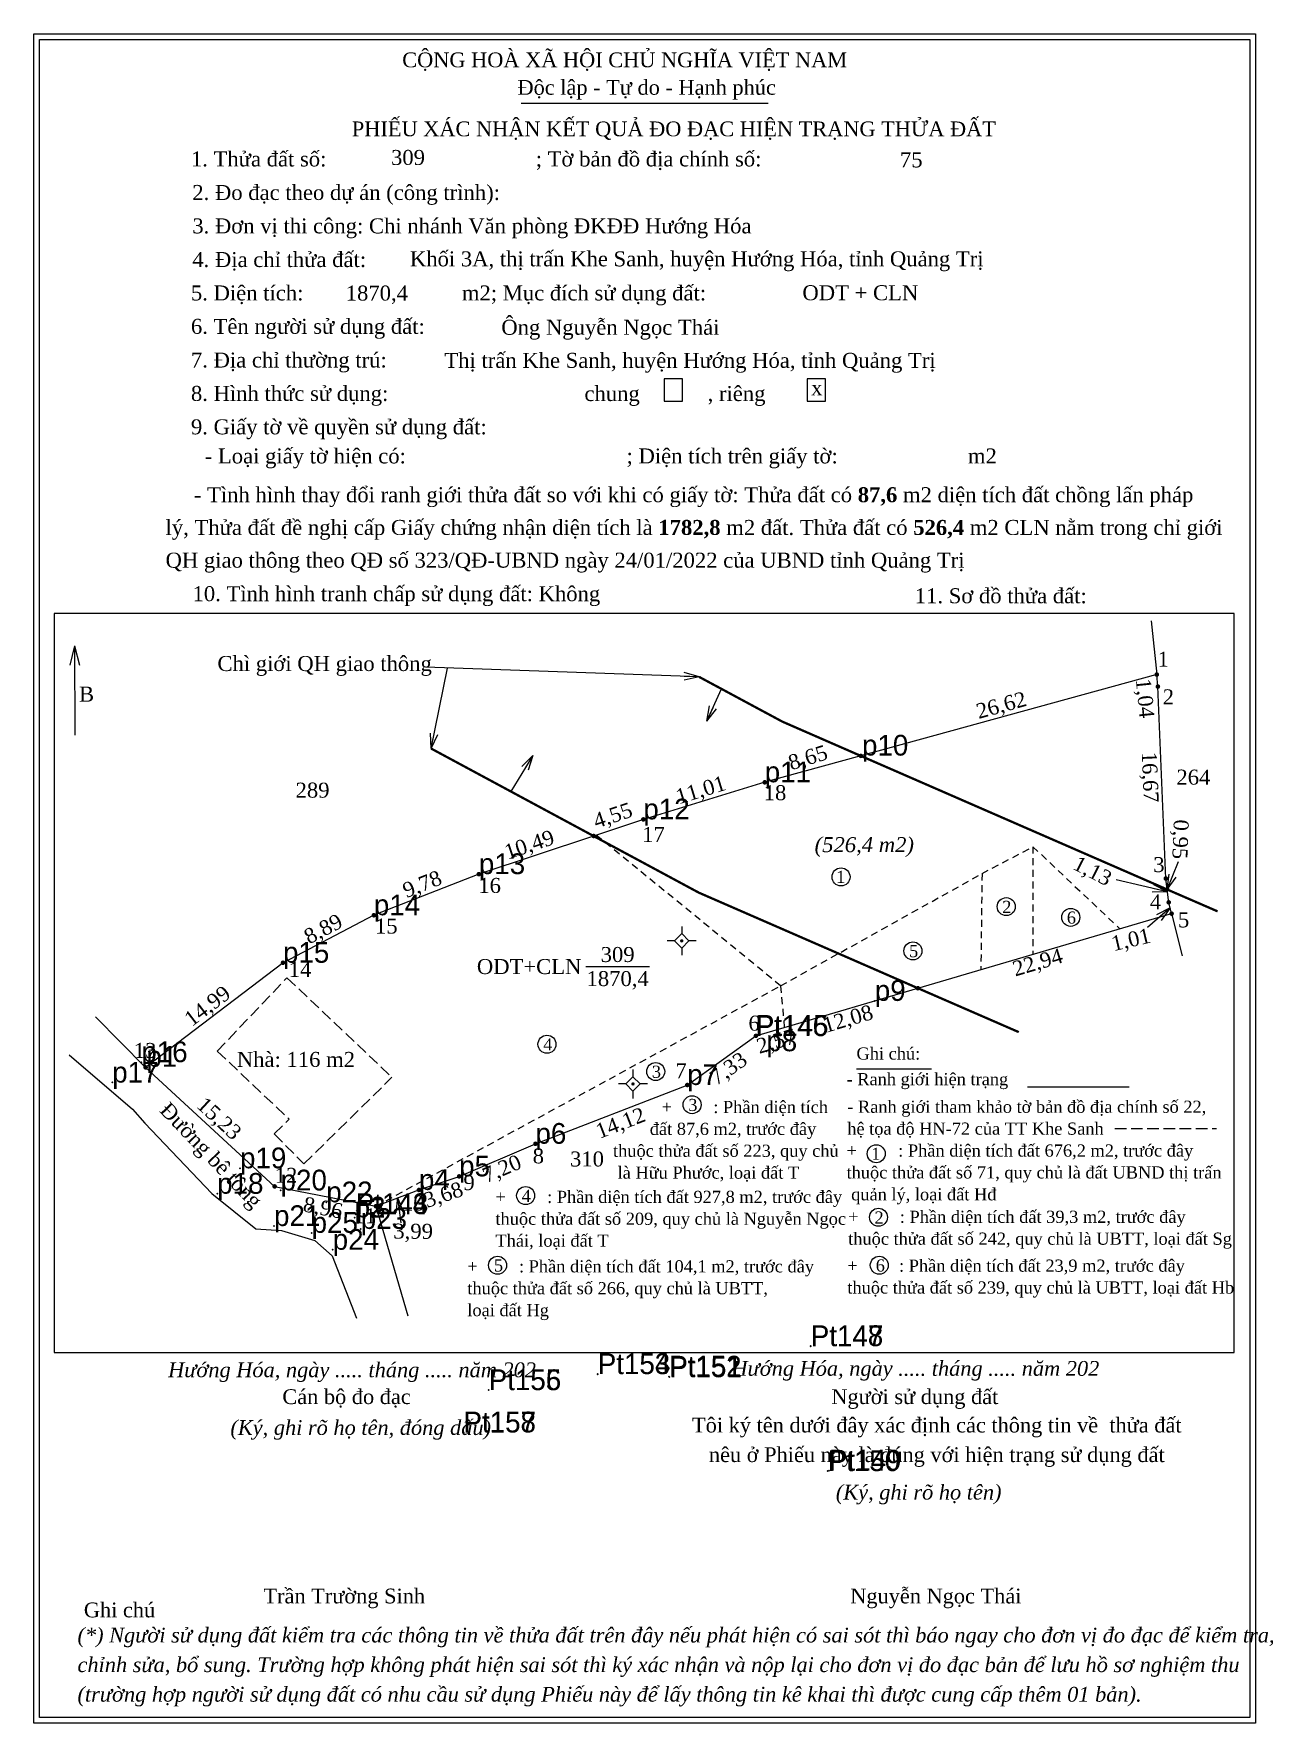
# Model space of a CAD drawing. Header units: metres. Extents: x 552317 to 552747, y 1839028 to 1839175.
# Drawn here: x 552316.9 to 552424.4, y 1839028 to 1839174.6 of the extents above.
import ezdxf
from ezdxf.enums import TextEntityAlignment as Align

# ---------------------------------------------------------------- set-up
doc = ezdxf.new("R2010")
doc.units = ezdxf.units.M
doc.header["$MEASUREMENT"] = 0
for name, pattern in [('DGN Style 2', [1.003296, 0.601978, -0.401319]), ('DGN Style 3', [1.404615, 1.003296, -0.401319]), ('{qui hoach}', [1.31, 0.01, -1.3])]:
    doc.linetypes.add(name, pattern=pattern)
for name, color, linetype, lineweight in [('Level 1', 7, 'Continuous', 0), ('Level 10', 7, 'Continuous', 0), ('Level 11', 7, 'Continuous', 0), ('Level 12', 7, 'Continuous', 0), ('Level 13', 7, 'Continuous', 0), ('Level 16', 7, 'Continuous', 0), ('Level 2', 7, 'Continuous', 0), ('Level 20', 7, 'Continuous', 0), ('Level 24', 7, 'Continuous', 0), ('Level 30', 7, 'Continuous', 0), ('Level 4', 7, 'Continuous', 0), ('Level 5', 7, 'Continuous', 0), ('Level 50', 7, 'Continuous', 0), ('Level 7', 7, 'Continuous', 0), ('Level 9', 7, 'Continuous', 0)]:
    doc.layers.add(name, color=color, linetype=linetype, lineweight=lineweight)
doc.styles.add('Style-FmSimple', font='FmSimple.shx')
doc.styles.add('Style-Times New Roman', font='times.ttf')
doc.styles.add('Style-Times New Roman IF', font='timesi.ttf')
doc.styles.add('Style-Vntime', font='Vntime.shx')
doc.dimstyles.get("Standard").update_dxf_attribs({"dimtxt": 0.18, "dimasz": 0.18, "dimexe": 0.18, "dimexo": 0.0625, "dimgap": 0.09, "dimtad": 0, "dimtih": 1, "dimtoh": 1, "dimdec": 4, "dimzin": 0, "dimdsep": 46, "dimtxsty": 'Standard', "dimcen": 0.09, "dimadec": 0, "dimazin": 0, "dimtfac": 1, "dimtdec": 4, "dimtofl": 0, "dimtmove": 0, "dimatfit": 3, "dimfxl": 1, "dimtolj": 1, "dimtzin": 0, "dimarcsym": 0})

msp = doc.modelspace()

# ---------------------------------------------------------------- texts
at = {"layer": 'Level 1', "color": 5, "lineweight": 0, "style": 'Style-Times New Roman'}
msp.add_text('Ghi chú:', height=1.055, dxfattribs=at).set_placement((552388.26, 1839086.14), align=Align.MIDDLE_LEFT)
at = {"layer": 'Level 10', "color": 5, "linetype": 'Continuous', "lineweight": 0, "style": 'Style-Times New Roman'}
for s, p in [('309', (552347.88, 1839163.26)), ('75', (552392.03, 1839163.05)), ('Khối 3A, thị trấn Khe Sanh, huyện Hướng Hóa, tỉnh Quảng Trị', (552349.52, 1839154.46)), ('1870,4', (552343.95, 1839151.49)), ('ODT + CLN', (552383.57, 1839151.52)), ('Ông Nguyễn Ngọc Thái', (552357.45, 1839148.52)), ('Thị trấn Khe Sanh, huyện Hướng Hóa, tỉnh Quảng Trị', (552352.51, 1839145.65))]:
    msp.add_text(s, height=1.3, dxfattribs=at).set_placement(p)
at = {"layer": 'Level 13', "color": 230, "linetype": 'Continuous', "lineweight": 0, "style": 'Style-Times New Roman'}
for s, p in [('Chì giới QH giao thông', (552342.12, 1839119.34)), ('Nhà: 116 m2', (552339.63, 1839084.98))]:
    msp.add_text(s, height=1.3, dxfattribs=at).set_placement(p, align=Align.CENTER)
at = {"layer": 'Level 13', "color": 1, "linetype": 'Continuous', "lineweight": 0, "style": 'Style-Times New Roman IF'}
msp.add_text('(526,4 m2)', height=1.3, dxfattribs=at).set_placement((552384.63, 1839103.62))
at = {"layer": 'Level 13', "color": 230, "linetype": 'Continuous', "lineweight": 0, "style": 'Style-Times New Roman'}
msp.add_text('Đường bê tông', height=1.3, rotation=313.7383, dxfattribs=at).set_placement((552332.28, 1839077.32), align=Align.MIDDLE_CENTER)
at = {"layer": 'Level 16', "color": 5, "linetype": 'Continuous', "lineweight": 0, "style": 'Style-Times New Roman'}
for s, p in [('264', (552417.49, 1839109.48)), ('289', (552341.07, 1839108.35)), ('310', (552364.88, 1839076.34))]:
    msp.add_text(s, height=1.3, dxfattribs=at).set_placement(p, align=Align.CENTER)
for s, height, p in [('1', 1.05, (552386.5, 1839101.48)), ('2', 1.05, (552400.91, 1839098.87)), ('6', 1.05, (552406.51, 1839097.94)), ('5', 1.05, (552392.82, 1839095.03)), ('4', 1.05, (552361.08, 1839086.93)), ('3', 1.05, (552370.51, 1839084.56)), ('- Ranh giới hiện trạng', 1.0546, (552387.4, 1839083.92)), ('3', 1.05, (552373.67, 1839081.68)), ('1', 1.05, (552389.54, 1839077.45)), ('4', 1.05, (552359.22, 1839073.79)), ('2', 1.05, (552389.83, 1839071.91)), ('5', 1.05, (552356.81, 1839067.75)), ('6', 1.05, (552389.93, 1839067.75))]:
    msp.add_text(s, height=height, dxfattribs=at).set_placement(p, align=Align.MIDDLE_LEFT)
at = {"layer": 'Level 16', "color": 5, "linetype": 'Continuous', "lineweight": 0, "insert": (552367.14, 1839078.52), "char_height": 1.0546, "width": 38.2943, "attachment_point": 4, "line_spacing_factor": 1.08, "style": 'Style-Times New Roman'}
msp.add_mtext('^I+         : Phần diện tích \\P        đất 87,6 m2, trước đây \\Pthuộc thửa đất số 223, quy chủ\\P là Hữu Phước, loại đất T', dxfattribs=at)
at = {"layer": 'Level 16', "color": 5, "linetype": 'Continuous', "lineweight": 0, "char_height": 1.0546, "attachment_point": 4, "line_spacing_factor": 1.08, "style": 'Style-Times New Roman'}
for s, insert in [('- Ranh giới tham khảo tờ bản đồ địa chính số 22, \\Phệ tọa độ HN-72 của TT Khe Sanh', (552387.46, 1839080.44)), ('+         : Phần diện tích đất 676,2 m2, trước đây \\Pthuộc thửa đất số 71, quy chủ là đất UBND thị trấn\\P quản lý, loại đất Hđ', (552387.4, 1839075.65)), ('+         : Phần diện tích đất 927,8 m2, trước đây \\Pthuộc thửa đất số 209, quy chủ là Nguyễn Ngọc \\PThái, loại đất T', (552356.94, 1839071.67)), ('+         : Phần diện tích đất 39,3 m2, trước đây \\Pthuộc thửa đất số 242, quy chủ là UBTT, loại đất Sg', (552387.54, 1839070.85)), ('+         : Phần diện tích đất 104,1 m2, trước đây \\Pthuộc thửa đất số 266, quy chủ là UBTT,\\Ploại đất Hg', (552354.5, 1839065.6)), ('+         : Phần diện tích đất 23,9 m2, trước đây \\Pthuộc thửa đất số 239, quy chủ là UBTT, loại đất Hb', (552387.47, 1839066.61))]:
    msp.add_mtext(s, dxfattribs=dict(at, insert=insert))
at = {"layer": 'Level 30', "color": 5, "linetype": 'Continuous', "lineweight": 0, "style": 'Style-Times New Roman'}
msp.add_text('CỘNG HOÀ XÃ HỘI CHỦ NGHĨA VIỆT NAM', height=1.2832, dxfattribs=at).set_placement((552348.85, 1839173.02), align=Align.TOP_LEFT)
at = {"layer": 'Level 30', "color": 5, "linetype": 'Continuous', "lineweight": 0}
for s, height, style, p in [('Độc lập - Tự do - Hạnh phúc', 1.2832, 'Style-Times New Roman', (552358.85, 1839169.35)), ('1. Thửa đất số:                                     ; Tờ bản đồ địa chính số:', 1.3, 'Style-Times New Roman', (552330.52, 1839163.13)), ('2. Đo đạc theo dự án (công trình):', 1.3, 'Style-Times New Roman', (552330.64, 1839160.22)), ('3. Đơn vị thi công: Chi nhánh Văn phòng ĐKĐĐ Hướng Hóa', 1.3, 'Style-Times New Roman', (552330.64, 1839157.32)), ('4. Địa chỉ thửa đất:', 1.3, 'Style-Times New Roman', (552330.64, 1839154.4)), ('5. Diện tích:                            m2; Mục đích sử dụng đất:', 1.3, 'Style-Times New Roman', (552330.52, 1839151.5)), ('6. Tên người sử dụng đất:', 1.3, 'Style-Times New Roman', (552330.52, 1839148.6)), ('7. Địa chỉ thường trú:', 1.3, 'Style-Times New Roman', (552330.52, 1839145.68)), ('chung            , riêng', 1.3, 'Style-Times New Roman', (552364.66, 1839142.77)), ('9. Giấy tờ về quyền sử dụng đất:', 1.3, 'Style-Times New Roman', (552330.52, 1839139.88)), ('10. Tình hình tranh chấp sử dụng đất: Không', 1.3, 'Style-Times New Roman', (552330.66, 1839125.4)), ('11. Sơ đồ thửa đất:', 1.3, 'Style-Times New Roman', (552393.32, 1839125.22)), ('B', 1.3, 'Style-Times New Roman', (552320.81, 1839116.68)), ('Hướng Hóa, ngày ..... tháng ..... năm 202', 1.2832, 'Style-Times New Roman IF', (552328.54, 1839058.05)), ('Hướng Hóa, ngày ..... tháng ..... năm 202', 1.2832, 'Style-Times New Roman IF', (552377.41, 1839058.17)), ('Cán bộ đo đạc', 1.2832, 'Style-Times New Roman', (552338.45, 1839055.72)), ('Người sử dụng đất', 1.2832, 'Style-Times New Roman', (552386.08, 1839055.72)), ('(Ký, ghi rõ họ tên)', 1.2832, 'Style-Times New Roman IF', (552386.47, 1839047.43)), ('Trần Trường Sinh', 1.2832, 'Style-Times New Roman', (552336.81, 1839038.42)), ('Nguyễn Ngọc Thái', 1.2832, 'Style-Times New Roman', (552387.72, 1839038.42)), ('Ghi chú', 1.283, 'Style-Times New Roman', (552321.23, 1839037.21))]:
    msp.add_text(s, height=height, dxfattribs=dict(at, style=style)).set_placement(p)
at = {"layer": 'Level 30', "color": 5, "linetype": 'Continuous', "lineweight": 0, "style": 'Style-Times New Roman'}
msp.add_text('PHIẾU XÁC NHẬN KẾT QUẢ ĐO ĐẠC HIỆN TRẠNG THỬA ĐẤT', height=1.2832, dxfattribs=at).set_placement((552372.42, 1839166.39), align=Align.MIDDLE_CENTER)
at = {"layer": 'Level 30', "color": 5, "linetype": 'Continuous', "lineweight": 13, "style": 'Style-Times New Roman'}
msp.add_text('8. Hình thức sử dụng:', height=1.3, dxfattribs=at).set_placement((552330.52, 1839142.78))
at = {"layer": 'Level 30', "color": 5, "linetype": 'Continuous', "lineweight": 0, "style": 'Style-Times New Roman IF'}
msp.add_text('(Ký, ghi rõ họ tên, đóng dấu)', height=1.2832, dxfattribs=at).set_placement((552345.25, 1839053.04), align=Align.CENTER)
at = {"layer": 'Level 30', "color": 5, "linetype": 'Continuous', "lineweight": 0}
for s, insert, char_height, attachment_point, line_spacing_factor, style in [('x\\P', (552384.82, 1839143.91), 1.3, 5, 1.310686, 'Style-Times New Roman'), ('     - Loại giấy tờ hiện có:                                       ; Diện tích trên giấy tờ:                       m2\\P', (552364.85, 1839137.79), 1.3, 5, 1.310686, 'Style-Times New Roman'), ('     - Tình hình thay đổi ranh giới thửa đất so với khi có giấy tờ: Thửa đất có \\fTimes New Roman|b1|i0|c00|p23;87,6\\fTimes New Roman|b0|i0|c00|p23; m2 diện tích đất chồng lấn pháp\\Plý, Thửa đất đề nghị cấp Giấy chứng nhận diện tích là \\fTimes New Roman|b1|i0|c00|p23;1782,8\\fTimes New Roman|b0|i0|c00|p23; m2 đất. Thửa đất có \\fTimes New Roman|b1|i0|c00|p23;526,4\\fTimes New Roman|b0|i0|c00|p23; m2 CLN nằm trong chỉ giới\\PQH giao thông theo QĐ số 323/QĐ-UBND ngày 24/01/2022 của UBND tỉnh Quảng Trị', (552328.32, 1839127.88), 1.3, 7, 1.310686, 'Style-Times New Roman'), ('Tôi ký tên dưới đây xác định các thông tin về  thửa đất\\Pnêu ở Phiếu này là đúng với hiện trạng sử dụng đất\\P', (552395.23, 1839052.4), 1.2832, 5, 1.2, 'Style-Times New Roman'), ('(*) Người sử dụng đất kiểm tra các thông tin về thửa đất trên đây nếu phát hiện có sai sót thì báo ngay cho đơn vị đo đạc để kiểm tra,\\Pchỉnh sửa, bổ sung. Trường hợp không phát hiện sai sót thì ký xác nhận và nộp lại cho đơn vị đo đạc bản để lưu hồ sơ nghiệm thu\\P(trường hợp người sử dụng đất có nhu cầu sử dụng Phiếu này để lấy thông tin kê khai thì được cung cấp thêm 01 bản).\\P', (552320.68, 1839036.31), 1.28318, 1, 1.2, 'Style-Times New Roman IF')]:
    msp.add_mtext(s, dxfattribs=dict(at, insert=insert, char_height=char_height, attachment_point=attachment_point, line_spacing_factor=line_spacing_factor, style=style))
at = {"layer": 'Level 5', "color": 5, "lineweight": 0, "style": 'Style-Times New Roman'}
for s, rotation, p in [('1,04', 275.7177, (552413.31, 1839116.98)), ('26,62', 15.37, (552400.82, 1839116.39)), ('8,65', 17.0033, (552384.04, 1839111.84)), ('16,67', 272.3716, (552413.75, 1839110.13)), ('11,01', 17.0033, (552374.74, 1839109.03)), ('4,55', 18.4109, (552367.11, 1839106.82)), ('0,95', 267.791, (552416.38, 1839104.73)), ('10,49', 18.4109, (552359.87, 1839104.28)), ('9,78', 21.3991, (552350.58, 1839100.86)), ('1,13', 332.7526, (552408.75, 1839102)), ('8,89', 27.6025, (552341.99, 1839096.97)), ('1,01', 13.0771, (552412.07, 1839096.04)), ('14,99', 37.2851, (552331.94, 1839090.28)), ('7,33', 35.6194, (552377.14, 1839084.85)), ('15,23', 317.2906, (552332.98, 1839080.52)), ('14,12', 21.1686, (552367.78, 1839080.13)), ('7,20', 23.1463, (552357.49, 1839076.16)), ('3,68', 18.6809, (552352.42, 1839073.9)), ('8,96', 348.9284, (552341.98, 1839072.77)), ('3,99', 359.5194, (552349.8, 1839070.72))]:
    msp.add_text(s, height=1.3, rotation=rotation, dxfattribs=at).set_placement(p, align=Align.MIDDLE_CENTER)
at = {"layer": 'Level 5', "color": 5, "linetype": 'Continuous', "lineweight": 0, "style": 'Style-Times New Roman'}
for s, rotation, p in [('22,94', 16.3775, (552403.97, 1839094.07)), ('12,08', 16.3775, (552387.51, 1839089.17)), ('2,57', 16.3771, (552381.29, 1839087.22))]:
    msp.add_text(s, height=1.3, rotation=rotation, dxfattribs=at).set_placement(p, align=Align.MIDDLE_CENTER)
at = {"layer": 'Level 9', "color": 7, "linetype": 'Continuous', "lineweight": 0, "style": 'Style-Times New Roman'}
for s, p in [('1', (552414.87, 1839120.37)), ('2', (552415.32, 1839117.1)), ('18', (552381.19, 1839108.78)), ('17', (552370.65, 1839105.15)), ('3', (552414.5, 1839102.54)), ('16', (552356.43, 1839100.73)), ('4', (552414.2, 1839099.3)), ('15', (552347.47, 1839097.2)), ('5', (552416.64, 1839097.74)), ('14', (552339.99, 1839093.44)), ('6', (552379.38, 1839088.78)), ('13', (552326.54, 1839086.41)), ('7', (552373.04, 1839084.65)), ('8', (552360.66, 1839077.26)), ('12', (552338.77, 1839075.57)), ('9', (552354.65, 1839074.94)), ('11', (552345.61, 1839072.06)), ('10', (552349.81, 1839073.16))]:
    msp.add_text(s, height=1.3, dxfattribs=at).set_placement(p, align=Align.MIDDLE_CENTER)

# ---------------------------------------------------------------- blocks, each defined once
blk = doc.blocks.new('TerminatorOpen_0.5')
at = {"color": 0, "linetype": 'ByBlock', "lineweight": -2}
for q in [(-1, 0.25), (-1, 0), (-1, -0.25)]:
    blk.add_line((0, 0), q, dxfattribs=at)
blk = doc.blocks.new('DDCT')
at = {"layer": 'Level 7', "color": 3, "linetype": 'Continuous', "lineweight": 30}
blk.add_point((0, 0), dxfattribs=at)
blk = doc.blocks.new('SHMIA')
at = {"layer": 'Level 12', "color": 2, "linetype": 'Continuous', "lineweight": 0, "style": 'Style-FmSimple'}
blk.add_text('p1', height=0.18, dxfattribs=at).set_placement((0, 0))
blk = doc.blocks.new('DDCT_1')
at = {"layer": 'Level 7', "color": 3, "linetype": 'Continuous', "lineweight": 30}
blk.add_point((0, 0), dxfattribs=at)
blk = doc.blocks.new('SHMIA_1')
at = {"layer": 'Level 12', "color": 2, "linetype": 'Continuous', "lineweight": 0, "style": 'Style-FmSimple'}
blk.add_text('p2', height=0.18, dxfattribs=at).set_placement((0, 0))
blk = doc.blocks.new('DDCT_2')
at = {"layer": 'Level 7', "color": 3, "linetype": 'Continuous', "lineweight": 30}
blk.add_point((0, 0), dxfattribs=at)
blk = doc.blocks.new('SHMIA_2')
at = {"layer": 'Level 12', "color": 2, "linetype": 'Continuous', "lineweight": 0, "style": 'Style-FmSimple'}
blk.add_text('p3', height=0.18, dxfattribs=at).set_placement((0, 0))
blk = doc.blocks.new('DDCT_3')
at = {"layer": 'Level 7', "color": 3, "linetype": 'Continuous', "lineweight": 30}
blk.add_point((0, 0), dxfattribs=at)
blk = doc.blocks.new('SHMIA_3')
at = {"layer": 'Level 12', "color": 2, "linetype": 'Continuous', "lineweight": 0, "style": 'Style-FmSimple'}
blk.add_text('p4', height=0.18, dxfattribs=at).set_placement((0, 0))
blk = doc.blocks.new('DDCT_4')
at = {"layer": 'Level 7', "color": 3, "linetype": 'Continuous', "lineweight": 30}
blk.add_point((0, 0), dxfattribs=at)
blk = doc.blocks.new('SHMIA_4')
at = {"layer": 'Level 12', "color": 2, "linetype": 'Continuous', "lineweight": 0, "style": 'Style-FmSimple'}
blk.add_text('p5', height=0.18, dxfattribs=at).set_placement((0, 0))
blk = doc.blocks.new('SHMIA_5')
at = {"layer": 'Level 12', "color": 2, "linetype": 'Continuous', "lineweight": 0, "style": 'Style-FmSimple'}
blk.add_text('p6', height=0.18, dxfattribs=at).set_placement((0, 0))
blk = doc.blocks.new('SHMIA_6')
at = {"layer": 'Level 12', "color": 2, "linetype": 'Continuous', "lineweight": 0, "style": 'Style-FmSimple'}
blk.add_text('p7', height=0.18, dxfattribs=at).set_placement((0, 0))
blk = doc.blocks.new('DDCT_5')
at = {"layer": 'Level 7', "color": 3, "linetype": 'Continuous', "lineweight": 30}
blk.add_point((0, 0), dxfattribs=at)
blk = doc.blocks.new('SHMIA_7')
at = {"layer": 'Level 12', "color": 2, "linetype": 'Continuous', "lineweight": 0, "style": 'Style-FmSimple'}
blk.add_text('p8', height=0.18, dxfattribs=at).set_placement((0, 0))
blk = doc.blocks.new('SHMIA_8')
at = {"layer": 'Level 12', "color": 2, "linetype": 'Continuous', "lineweight": 0, "style": 'Style-FmSimple'}
blk.add_text('p9', height=0.18, dxfattribs=at).set_placement((0, 0))
blk = doc.blocks.new('SHMIA_9')
at = {"layer": 'Level 12', "color": 2, "linetype": 'Continuous', "lineweight": 0, "style": 'Style-FmSimple'}
blk.add_text('p10', height=0.18, dxfattribs=at).set_placement((0, 0))
blk = doc.blocks.new('SHMIA_10')
at = {"layer": 'Level 12', "color": 2, "linetype": 'Continuous', "lineweight": 0, "style": 'Style-FmSimple'}
blk.add_text('p11', height=0.18, dxfattribs=at).set_placement((0, 0))
blk = doc.blocks.new('SHMIA_11')
at = {"layer": 'Level 12', "color": 2, "linetype": 'Continuous', "lineweight": 0, "style": 'Style-FmSimple'}
blk.add_text('p12', height=0.18, dxfattribs=at).set_placement((0, 0))
blk = doc.blocks.new('DDCT_6')
at = {"layer": 'Level 7', "color": 3, "linetype": 'Continuous', "lineweight": 30}
blk.add_point((0, 0), dxfattribs=at)
blk = doc.blocks.new('SHMIA_12')
at = {"layer": 'Level 12', "color": 2, "linetype": 'Continuous', "lineweight": 0, "style": 'Style-FmSimple'}
blk.add_text('p13', height=0.18, dxfattribs=at).set_placement((0, 0))
blk = doc.blocks.new('DDCT_7')
at = {"layer": 'Level 7', "color": 3, "linetype": 'Continuous', "lineweight": 30}
blk.add_point((0, 0), dxfattribs=at)
blk = doc.blocks.new('SHMIA_13')
at = {"layer": 'Level 12', "color": 2, "linetype": 'Continuous', "lineweight": 0, "style": 'Style-FmSimple'}
blk.add_text('p14', height=0.18, dxfattribs=at).set_placement((0, 0))
blk = doc.blocks.new('SHMIA_14')
at = {"layer": 'Level 12', "color": 2, "linetype": 'Continuous', "lineweight": 0, "style": 'Style-FmSimple'}
blk.add_text('p15', height=0.18, dxfattribs=at).set_placement((0, 0))
blk = doc.blocks.new('DDCT_8')
at = {"layer": 'Level 7', "color": 3, "linetype": 'Continuous', "lineweight": 30}
blk.add_point((0, 0), dxfattribs=at)
blk = doc.blocks.new('SHMIA_15')
at = {"layer": 'Level 12', "color": 2, "linetype": 'Continuous', "lineweight": 0, "style": 'Style-FmSimple'}
blk.add_text('p16', height=0.18, dxfattribs=at).set_placement((0, 0))
blk = doc.blocks.new('DDCT_9')
at = {"layer": 'Level 7', "color": 3, "linetype": 'Continuous', "lineweight": 30}
blk.add_point((0, 0.001), dxfattribs=at)
blk = doc.blocks.new('SHMIA_16')
at = {"layer": 'Level 12', "color": 2, "linetype": 'Continuous', "lineweight": 0, "style": 'Style-FmSimple'}
blk.add_text('p17', height=0.18, dxfattribs=at).set_placement((0, 0))
blk = doc.blocks.new('DDCT_10')
at = {"layer": 'Level 7', "color": 3, "linetype": 'Continuous', "lineweight": 30}
blk.add_point((0, 0), dxfattribs=at)
blk = doc.blocks.new('SHMIA_17')
at = {"layer": 'Level 12', "color": 2, "linetype": 'Continuous', "lineweight": 0, "style": 'Style-FmSimple'}
blk.add_text('p18', height=0.18, dxfattribs=at).set_placement((0, 0))
blk = doc.blocks.new('SHMIA_18')
at = {"layer": 'Level 12', "color": 2, "linetype": 'Continuous', "lineweight": 0, "style": 'Style-FmSimple'}
blk.add_text('p19', height=0.18, dxfattribs=at).set_placement((0, 0))
blk = doc.blocks.new('DDCT_11')
at = {"layer": 'Level 7', "color": 3, "linetype": 'Continuous', "lineweight": 30}
blk.add_point((0, 0.001), dxfattribs=at)
blk = doc.blocks.new('SHMIA_19')
at = {"layer": 'Level 12', "color": 2, "linetype": 'Continuous', "lineweight": 0, "style": 'Style-FmSimple'}
blk.add_text('p20', height=0.18, dxfattribs=at).set_placement((0, 0))
blk = doc.blocks.new('SHMIA_20')
at = {"layer": 'Level 12', "color": 2, "linetype": 'Continuous', "lineweight": 0, "style": 'Style-FmSimple'}
blk.add_text('p21', height=0.18, dxfattribs=at).set_placement((0, 0))
blk = doc.blocks.new('SHMIA_21')
at = {"layer": 'Level 12', "color": 2, "linetype": 'Continuous', "lineweight": 0, "style": 'Style-FmSimple'}
blk.add_text('p22', height=0.18, dxfattribs=at).set_placement((0, 0))
blk = doc.blocks.new('SHMIA_22')
at = {"layer": 'Level 12', "color": 2, "linetype": 'Continuous', "lineweight": 0, "style": 'Style-FmSimple'}
blk.add_text('p23', height=0.18, dxfattribs=at).set_placement((0, 0))
blk = doc.blocks.new('DDCT_12')
at = {"layer": 'Level 7', "color": 3, "linetype": 'Continuous', "lineweight": 30}
blk.add_point((0, 0), dxfattribs=at)
blk = doc.blocks.new('SHMIA_23')
at = {"layer": 'Level 12', "color": 2, "linetype": 'Continuous', "lineweight": 0, "style": 'Style-FmSimple'}
blk.add_text('p24', height=0.18, dxfattribs=at).set_placement((0, 0))
blk = doc.blocks.new('SHMIA_24')
at = {"layer": 'Level 12', "color": 2, "linetype": 'Continuous', "lineweight": 0, "style": 'Style-FmSimple'}
blk.add_text('p25', height=0.18, dxfattribs=at).set_placement((0, 0))
blk = doc.blocks.new('DDCT_13')
at = {"layer": 'Level 7', "color": 3, "linetype": 'Continuous', "lineweight": 30}
blk.add_point((0, 0), dxfattribs=at)
blk = doc.blocks.new('SHMIA_25')
at = {"layer": 'Level 12', "color": 2, "linetype": 'Continuous', "lineweight": 0, "style": 'Style-FmSimple'}
blk.add_text('Pt143', height=0.18, dxfattribs=at).set_placement((0, 0))
blk = doc.blocks.new('SHMIA_26')
at = {"layer": 'Level 12', "color": 2, "linetype": 'Continuous', "lineweight": 0, "style": 'Style-FmSimple'}
blk.add_text('Pt144', height=0.18, dxfattribs=at).set_placement((0, 0))
blk = doc.blocks.new('SHMIA_27')
at = {"layer": 'Level 12', "color": 2, "linetype": 'Continuous', "lineweight": 0, "style": 'Style-FmSimple'}
blk.add_text('Pt145', height=0.18, dxfattribs=at).set_placement((0, 0))
blk = doc.blocks.new('SHMIA_28')
at = {"layer": 'Level 12', "color": 2, "linetype": 'Continuous', "lineweight": 0, "style": 'Style-FmSimple'}
blk.add_text('Pt146', height=0.18, dxfattribs=at).set_placement((0, 0))
blk = doc.blocks.new('SHMIA_29')
at = {"layer": 'Level 12', "color": 2, "linetype": 'Continuous', "lineweight": 0, "style": 'Style-FmSimple'}
blk.add_text('Pt147', height=0.18, dxfattribs=at).set_placement((0, 0))
blk = doc.blocks.new('SHMIA_30')
at = {"layer": 'Level 12', "color": 2, "linetype": 'Continuous', "lineweight": 0, "style": 'Style-FmSimple'}
blk.add_text('Pt148', height=0.18, dxfattribs=at).set_placement((0, 0))
blk = doc.blocks.new('SHMIA_31')
at = {"layer": 'Level 12', "color": 2, "linetype": 'Continuous', "lineweight": 0, "style": 'Style-FmSimple'}
blk.add_text('Pt149', height=0.18, dxfattribs=at).set_placement((0, 0))
blk = doc.blocks.new('SHMIA_32')
at = {"layer": 'Level 12', "color": 2, "linetype": 'Continuous', "lineweight": 0, "style": 'Style-FmSimple'}
blk.add_text('Pt150', height=0.18, dxfattribs=at).set_placement((0, 0))
blk = doc.blocks.new('SHMIA_33')
at = {"layer": 'Level 12', "color": 2, "linetype": 'Continuous', "lineweight": 0, "style": 'Style-FmSimple'}
blk.add_text('Pt151', height=0.18, dxfattribs=at).set_placement((0, 0))
blk = doc.blocks.new('SHMIA_34')
at = {"layer": 'Level 12', "color": 2, "linetype": 'Continuous', "lineweight": 0, "style": 'Style-FmSimple'}
blk.add_text('Pt152', height=0.18, dxfattribs=at).set_placement((0, 0))
blk = doc.blocks.new('DDCT_14')
at = {"layer": 'Level 7', "color": 3, "linetype": 'Continuous', "lineweight": 30}
blk.add_point((0, -0.001), dxfattribs=at)
blk = doc.blocks.new('SHMIA_35')
at = {"layer": 'Level 12', "color": 2, "linetype": 'Continuous', "lineweight": 0, "style": 'Style-FmSimple'}
blk.add_text('Pt153', height=0.18, dxfattribs=at).set_placement((0, 0))
blk = doc.blocks.new('SHMIA_36')
at = {"layer": 'Level 12', "color": 2, "linetype": 'Continuous', "lineweight": 0, "style": 'Style-FmSimple'}
blk.add_text('Pt154', height=0.18, dxfattribs=at).set_placement((0, 0))
blk = doc.blocks.new('DDCT_15')
at = {"layer": 'Level 7', "color": 3, "linetype": 'Continuous', "lineweight": 30}
blk.add_point((0, 0), dxfattribs=at)
blk = doc.blocks.new('SHMIA_37')
at = {"layer": 'Level 12', "color": 2, "linetype": 'Continuous', "lineweight": 0, "style": 'Style-FmSimple'}
blk.add_text('Pt155', height=0.18, dxfattribs=at).set_placement((0, 0))
blk = doc.blocks.new('SHMIA_38')
at = {"layer": 'Level 12', "color": 2, "linetype": 'Continuous', "lineweight": 0, "style": 'Style-FmSimple'}
blk.add_text('Pt156', height=0.18, dxfattribs=at).set_placement((0, 0))
blk = doc.blocks.new('SHMIA_39')
at = {"layer": 'Level 12', "color": 2, "linetype": 'Continuous', "lineweight": 0, "style": 'Style-FmSimple'}
blk.add_text('Pt157', height=0.18, dxfattribs=at).set_placement((0, 0))
blk = doc.blocks.new('SHMIA_40')
at = {"layer": 'Level 12', "color": 2, "linetype": 'Continuous', "lineweight": 0, "style": 'Style-FmSimple'}
blk.add_text('Pt158', height=0.18, dxfattribs=at).set_placement((0, 0))
blk = doc.blocks.new('CENTRD')
at = {"layer": 'Level 11', "linetype": 'Continuous', "lineweight": 0}
h = blk.add_hatch(color=1, dxfattribs=at)
edge = h.paths.add_edge_path()
edge.add_arc((0, 0), 1.5, 0, 360)
at = {"layer": 'Level 11', "color": 1, "linetype": 'Continuous', "lineweight": 0}
for p, q in [((-6.25, 0), (-12.5, 0)), ((0, 6.25), (-6.25, 0)), ((-6.25, 0), (0, -6.25)), ((0, 12.5), (0, 6.25)), ((6.25, 0), (0, 6.25)), ((0, -6.25), (6.25, 0)), ((12.5, 0), (6.25, 0)), ((0, -6.25), (0, -12.5))]:
    blk.add_line(p, q, dxfattribs=at)
blk = doc.blocks.new('N_THUA')
at = {"layer": 'Level 13', "color": 7, "lineweight": 0}
blk.add_line((-3.17, 0), (5.25, 0), dxfattribs=at)
at = {"layer": 'Level 13', "color": 5, "lineweight": 0, "style": 'Style-Times New Roman'}
blk.add_text('309', height=1.989, dxfattribs=at).set_placement((1.04, 1.6), align=Align.MIDDLE_CENTER)
at = {"layer": 'Level 2', "color": 3, "lineweight": 0, "style": 'Style-Times New Roman'}
blk.add_text('ODT+CLN', height=1.989, dxfattribs=at).set_placement((-3.77, 0), align=Align.MIDDLE_RIGHT)
at = {"layer": 'Level 4', "color": 1, "lineweight": 0, "style": 'Style-Times New Roman'}
blk.add_text('1870,4', height=1.989, dxfattribs=at).set_placement((1.04, -1.6), align=Align.MIDDLE_CENTER)

# ---------------------------------------------------------------- hatches: boundary and pattern name
at = {"layer": 'Level 20', "linetype": 'Continuous', "lineweight": 0}
h = msp.add_hatch(color=1, dxfattribs=at)
edge = h.paths.add_edge_path()
edge.add_arc((552414.31, 1839119.03), 0.2, 0, 360)
h = msp.add_hatch(color=1, dxfattribs=at)
edge = h.paths.add_edge_path()
edge.add_arc((552414.41, 1839117.99), 0.2, 0, 360)
h = msp.add_hatch(color=1, dxfattribs=at)
edge = h.paths.add_edge_path()
edge.add_arc((552388.64, 1839111.97), 0.2, 0, 360)
h = msp.add_hatch(color=1, dxfattribs=at)
edge = h.paths.add_edge_path()
edge.add_arc((552388.64, 1839111.97), 0.2, 0, 360)
h = msp.add_hatch(color=1, dxfattribs=at)
edge = h.paths.add_edge_path()
edge.add_arc((552380.3, 1839109.68), 0.2, 0, 360)
h = msp.add_hatch(color=1, dxfattribs=at)
edge = h.paths.add_edge_path()
edge.add_arc((552369.77, 1839106.46), 0.2, 0, 360)
h = msp.add_hatch(color=1, dxfattribs=at)
edge = h.paths.add_edge_path()
edge.add_arc((552365.45, 1839105.02), 0.2, 0, 360)
h = msp.add_hatch(color=1, dxfattribs=at)
edge = h.paths.add_edge_path()
edge.add_arc((552365.45, 1839105.02), 0.2, 0, 360)
h = msp.add_hatch(color=1, dxfattribs=at)
edge = h.paths.add_edge_path()
edge.add_arc((552355.5, 1839101.71), 0.2, 0, 360)
h = msp.add_hatch(color=1, dxfattribs=at)
edge = h.paths.add_edge_path()
edge.add_arc((552415.1, 1839101.33), 0.2, 0, 360)
h = msp.add_hatch(color=1, dxfattribs=at)
edge = h.paths.add_edge_path()
edge.add_arc((552415.21, 1839100.38), 0.2, 0, 360)
h = msp.add_hatch(color=1, dxfattribs=at)
edge = h.paths.add_edge_path()
edge.add_arc((552415.21, 1839100.38), 0.2, 0, 360)
h = msp.add_hatch(color=1, dxfattribs=at)
edge = h.paths.add_edge_path()
edge.add_arc((552415.35, 1839099.26), 0.2, 0, 360)
h = msp.add_hatch(color=1, dxfattribs=at)
edge = h.paths.add_edge_path()
edge.add_arc((552346.39, 1839098.14), 0.2, 0, 360)
h = msp.add_hatch(color=1, dxfattribs=at)
edge = h.paths.add_edge_path()
edge.add_arc((552415.6, 1839098.28), 0.2, 0, 360)
h = msp.add_hatch(color=1, dxfattribs=at)
edge = h.paths.add_edge_path()
edge.add_arc((552338.51, 1839094.02), 0.2, 0, 360)
h = msp.add_hatch(color=1, dxfattribs=at)
edge = h.paths.add_edge_path()
edge.add_arc((552393.59, 1839091.81), 0.2, 0, 360)
h = msp.add_hatch(color=1, dxfattribs=at)
edge = h.paths.add_edge_path()
edge.add_arc((552393.59, 1839091.81), 0.2, 0, 360)
h = msp.add_hatch(color=1, dxfattribs=at)
edge = h.paths.add_edge_path()
edge.add_arc((552379.54, 1839087.68), 0.2, 0, 360)
h = msp.add_hatch(color=1, dxfattribs=at)
edge = h.paths.add_edge_path()
edge.add_arc((552326.59, 1839084.94), 0.2, 0, 360)
h = msp.add_hatch(color=1, dxfattribs=at)
edge = h.paths.add_edge_path()
edge.add_arc((552373.58, 1839083.41), 0.2, 0, 360)
h = msp.add_hatch(color=1, dxfattribs=at)
edge = h.paths.add_edge_path()
edge.add_arc((552360.41, 1839078.31), 0.2, 0, 360)
h = msp.add_hatch(color=1, dxfattribs=at)
edge = h.paths.add_edge_path()
edge.add_arc((552353.79, 1839075.48), 0.2, 0, 360)
h = msp.add_hatch(color=1, dxfattribs=at)
edge = h.paths.add_edge_path()
edge.add_arc((552337.78, 1839074.61), 0.2, 0, 360)
h = msp.add_hatch(color=1, dxfattribs=at)
edge = h.paths.add_edge_path()
edge.add_arc((552350.3, 1839074.3), 0.2, 0, 360)
h = msp.add_hatch(color=1, dxfattribs=at)
edge = h.paths.add_edge_path()
edge.add_arc((552346.57, 1839072.89), 0.2, 0, 360)
h = msp.add_hatch(color=1, dxfattribs=at)
edge = h.paths.add_edge_path()
edge.add_arc((552346.57, 1839072.89), 0.2, 0, 360)
h = msp.add_hatch(color=1, dxfattribs=at)
edge = h.paths.add_edge_path()
edge.add_arc((552346.57, 1839072.89), 0.2, 0, 360)

# ---------------------------------------------------------------- linework, layer by layer
at = {"layer": 'Level 1', "color": 7, "lineweight": 0}
for p, q in [((552388.26, 1839084.82), (552394.78, 1839084.82)), ((552403.09, 1839083.25), (552411.91, 1839083.25))]:
    msp.add_line(p, q, dxfattribs=at)
at = {"layer": 'Level 1', "color": 7, "linetype": 'DGN Style 3', "lineweight": 0}
msp.add_line((552410.68, 1839079.63), (552419.5, 1839079.63), dxfattribs=at)
at = {"layer": 'Level 1', "color": 7, "lineweight": 13}
for centre in [(552386.92, 1839101.47), (552401.25, 1839098.89), (552406.85, 1839097.96), (552393.16, 1839095.05), (552361.41, 1839086.95), (552370.84, 1839084.58), (552374, 1839081.7), (552389.97, 1839077.44), (552359.56, 1839073.81), (552390.17, 1839071.93), (552357.12, 1839067.77), (552390.24, 1839067.77)]:
    msp.add_circle(centre, 0.781, dxfattribs=at)
at = {"layer": 'Level 10', "color": 2, "linetype": 'Continuous', "lineweight": 0}
for p, q in [((552414.31, 1839119.03), (552388.64, 1839111.97)), ((552414.41, 1839117.99), (552414.31, 1839119.03)), ((552415.1, 1839101.33), (552414.41, 1839117.99)), ((552388.64, 1839111.97), (552380.3, 1839109.68)), ((552380.3, 1839109.68), (552369.77, 1839106.46)), ((552369.77, 1839106.46), (552365.45, 1839105.02)), ((552365.45, 1839105.02), (552355.5, 1839101.71)), ((552355.5, 1839101.71), (552346.39, 1839098.14)), ((552415.21, 1839100.38), (552415.1, 1839101.33)), ((552415.35, 1839099.26), (552415.21, 1839100.38)), ((552415.6, 1839098.28), (552415.35, 1839099.26)), ((552346.39, 1839098.14), (552338.51, 1839094.02)), ((552393.59, 1839091.81), (552415.6, 1839098.28)), ((552338.51, 1839094.02), (552326.59, 1839084.94)), ((552382, 1839088.4), (552393.59, 1839091.81)), ((552326.59, 1839084.94), (552337.78, 1839074.61)), ((552337.78, 1839074.61), (552346.57, 1839072.89))]:
    msp.add_line(p, q, dxfattribs=at)
at = {"layer": 'Level 10', "color": 2, "linetype": 'DGN Style 2', "lineweight": 0}
for p, q in [((552346.57, 1839072.89), (552381.68, 1839092.02)), ((552381.68, 1839092.02), (552382, 1839088.4))]:
    msp.add_line(p, q, dxfattribs=at)
at = {"layer": 'Level 10', "color": 2, "linetype": 'Continuous', "lineweight": 0, "flags": 128}
msp.add_lwpolyline([(552346.57, 1839072.89), (552350.3, 1839074.3), (552353.79, 1839075.48), (552360.41, 1839078.31), (552373.58, 1839083.41), (552379.54, 1839087.68), (552382, 1839088.4)], dxfattribs=at)
at = {"layer": 'Level 16', "color": 218, "linetype": 'Continuous', "lineweight": 0}
msp.add_line((552413.84, 1839123.68), (552414.31, 1839119.03), dxfattribs=at)
at = {"layer": 'Level 16', "color": 7, "linetype": 'Continuous', "lineweight": 0}
msp.add_line((552415.6, 1839098.28), (552416.52, 1839094.62), dxfattribs=at)
at = {"layer": 'Level 16', "color": 250, "linetype": 'Continuous', "lineweight": 0}
for p, q in [((552322.25, 1839089.32), (552326.59, 1839084.94)), ((552346.57, 1839072.89), (552349.33, 1839063.37))]:
    msp.add_line(p, q, dxfattribs=at)
at = {"layer": 'Level 16', "color": 7, "linetype": 'DGN Style 2', "lineweight": 0, "flags": 128}
for points in [[(552381.68, 1839092.02), (552365.68, 1839105.1)], [(552399.15, 1839101.76), (552403.57, 1839104.09)], [(552403.57, 1839104.09), (552403.55, 1839094.74)], [(552403.57, 1839104.09), (552411.12, 1839096.96)], [(552381.68, 1839092.02), (552399.15, 1839101.76)], [(552399.15, 1839101.76), (552399.05, 1839093.42)]]:
    msp.add_lwpolyline(points, dxfattribs=at)
at = {"layer": 'Level 16', "color": 250, "linetype": 'Continuous', "lineweight": 0, "flags": 128}
for points in [[(552319.95, 1839086.03), (552325.46, 1839081.31), (552326.52, 1839080.1), (552332.34, 1839073.98), (552336.14, 1839070.93)], [(552336.14, 1839070.93), (552338.38, 1839070.77), (552341.27, 1839069.91), (552342.77, 1839068.58), (552344.89, 1839063.18)]]:
    msp.add_lwpolyline(points, dxfattribs=at)
at = {"layer": 'Level 2', "color": 3, "linetype": 'Continuous', "lineweight": 13, "flags": 128}
msp.add_lwpolyline([(552316.89, 1839174.64), (552422.89, 1839174.64), (552422.89, 1839028.02), (552316.89, 1839028.02), (552316.89, 1839174.64)], close=True, dxfattribs=at)
at = {"layer": 'Level 24', "color": 230, "linetype": 'Continuous', "lineweight": 13, "flags": 128}
for points in [[(552422.89, 1839174.64), (552422.89, 1839028.02), (552316.89, 1839028.02), (552316.89, 1839174.64), (552422.89, 1839174.64)], [(552415.72, 1839124.34), (552318.66, 1839124.34), (552318.66, 1839060.2), (552421.03, 1839060.2), (552421.03, 1839124.34), (552415.72, 1839124.34)]]:
    msp.add_lwpolyline(points, dxfattribs=at)
at = {"layer": 'Level 24', "color": 230, "linetype": 'Continuous', "lineweight": 0, "flags": 128}
msp.add_lwpolyline([(552422.39, 1839174.14), (552422.39, 1839028.53), (552317.39, 1839028.53), (552317.39, 1839174.14), (552422.39, 1839174.14)], dxfattribs=at)
at = {"layer": 'Level 30', "color": 5, "linetype": 'Continuous', "lineweight": 13}
msp.add_line((552359.17, 1839168.62), (552380.61, 1839168.62), dxfattribs=at)
at = {"layer": 'Level 30', "color": 5, "linetype": 'Continuous', "lineweight": 13, "flags": 128}
for points in [[(552373.16, 1839144.71), (552371.58, 1839144.71), (552371.58, 1839142.76), (552373.16, 1839142.76), (552373.16, 1839144.71)], [(552385.57, 1839144.71), (552383.99, 1839144.71), (552383.99, 1839142.76), (552385.57, 1839142.76), (552385.57, 1839144.71)]]:
    msp.add_lwpolyline(points, dxfattribs=at)
at = {"layer": 'Level 4', "color": 2, "linetype": 'DGN Style 3', "lineweight": 0}
for p, q in [((552338.85, 1839092.72), (552347.96, 1839084.08)), ((552332.81, 1839086.35), (552339.04, 1839080.44)), ((552340.32, 1839076.56), (552347.96, 1839084.08)), ((552337.75, 1839079.17), (552339.04, 1839080.44)), ((552337.75, 1839079.17), (552340.32, 1839076.56))]:
    msp.add_line(p, q, dxfattribs=at)
at = {"layer": 'Level 4', "color": 2, "linetype": 'DGN Style 3', "lineweight": 0, "flags": 128}
msp.add_lwpolyline([(552332.81, 1839086.35), (552338.85, 1839092.72)], dxfattribs=at)
at = {"layer": 'Level 50', "color": 5, "linetype": '{qui hoach}', "lineweight": 0, "const_width": 0.2, "flags": 128}
for points in [[(552374.61, 1839118.83), (552381.82, 1839114.95), (552388.64, 1839111.97)], [(552351.36, 1839112.61), (552365.45, 1839105.02)], [(552388.64, 1839111.97), (552415.21, 1839100.38)], [(552365.45, 1839105.02), (552374.59, 1839100.1), (552386.7, 1839094.82), (552393.59, 1839091.81)], [(552415.21, 1839100.38), (552419.59, 1839098.48)], [(552393.59, 1839091.81), (552402.34, 1839088)]]:
    msp.add_lwpolyline(points, dxfattribs=at)

# ---------------------------------------------------------------- block references
at = {"layer": 'Level 11', "color": 1, "linetype": 'Continuous', "lineweight": 0, "xscale": 0.1, "yscale": 0.1, "zscale": 0.1}
for p in [(552373.1, 1839095.92), (552368.87, 1839083.5)]:
    msp.add_blockref('CENTRD', p, dxfattribs=at)
at = {"layer": 'Level 12', "color": 2, "linetype": 'Continuous', "lineweight": 0, "xscale": 10, "yscale": 10, "zscale": 10}
for name, p in [('SHMIA_9', (552388.74, 1839112)), ('SHMIA_10', (552380.3, 1839109.68)), ('SHMIA_11', (552369.77, 1839106.46)), ('SHMIA_12', (552355.5, 1839101.71)), ('SHMIA_13', (552346.39, 1839098.14)), ('SHMIA_14', (552338.51, 1839094.02)), ('SHMIA_8', (552389.85, 1839090.71)), ('SHMIA_28', (552379.5, 1839087.65)), ('SHMIA_27', (552379.54, 1839087.68)), ('SHMIA_7', (552380.44, 1839086.34)), ('SHMIA_15', (552326.22, 1839085.39)), ('SHMIA', (552326.65, 1839084.99)), ('SHMIA_16', (552323.69, 1839083.62)), ('SHMIA_6', (552373.58, 1839083.41)), ('SHMIA_5', (552360.41, 1839078.31)), ('SHMIA_18', (552334.78, 1839076.18)), ('SHMIA_4', (552353.79, 1839075.48)), ('SHMIA_17', (552332.8, 1839073.97)), ('SHMIA_19', (552338.3, 1839074.26)), ('SHMIA_3', (552350.3, 1839074.3)), ('SHMIA_21', (552342.26, 1839073.23)), ('SHMIA_20', (552337.73, 1839071.17)), ('SHMIA_1', (552344.72, 1839071.91)), ('SHMIA_2', (552344.73, 1839071.91)), ('SHMIA_26', (552344.81, 1839072.2)), ('SHMIA_25', (552344.82, 1839072.21)), ('SHMIA_22', (552345.25, 1839070.92)), ('SHMIA_24', (552340.99, 1839070.58)), ('SHMIA_23', (552342.82, 1839069.11)), ('SHMIA_30', (552384.29, 1839060.75)), ('SHMIA_29', (552384.3, 1839060.74)), ('SHMIA_35', (552365.81, 1839058.32)), ('SHMIA_36', (552365.82, 1839058.32)), ('SHMIA_34', (552372, 1839058.11)), ('SHMIA_33', (552372.03, 1839058.05)), ('SHMIA_37', (552356.35, 1839056.93)), ('SHMIA_38', (552356.36, 1839056.93)), ('SHMIA_40', (552354.16, 1839053.26)), ('SHMIA_39', (552354.17, 1839053.25)), ('SHMIA_32', (552385.76, 1839049.9)), ('SHMIA_31', (552385.87, 1839049.95))]:
    msp.add_blockref(name, p, dxfattribs=at)
at = {"layer": 'Level 16', "color": 7, "linetype": 'Continuous', "lineweight": 0, "xscale": 1.3, "yscale": 1.3, "zscale": 1.3, "rotation": 97.26963632396749}
msp.add_blockref('TerminatorOpen_0.5', (552348.44, 1839073.64), dxfattribs=at)
at = {"layer": 'Level 2', "color": 3, "lineweight": 0, "xscale": 0.6535638272812948, "yscale": 0.6535638272812948, "zscale": 0.6535638272812948}
msp.add_blockref('N_THUA', (552366.86, 1839093.69), dxfattribs=at)
at = {"layer": 'Level 7', "color": 3, "linetype": 'Continuous', "lineweight": 30, "xscale": 10, "yscale": 10, "zscale": 10}
for name, p in [('DDCT', (552388.74, 1839112)), ('DDCT', (552380.3, 1839109.68)), ('DDCT_4', (552369.77, 1839106.46)), ('DDCT_6', (552355.5, 1839101.71)), ('DDCT_7', (552346.39, 1839098.14)), ('DDCT_6', (552338.51, 1839094.02)), ('DDCT_5', (552389.85, 1839090.71)), ('DDCT_8', (552379.5, 1839087.65)), ('DDCT_7', (552379.54, 1839087.68)), ('DDCT_5', (552380.44, 1839086.34)), ('DDCT_8', (552326.22, 1839085.39)), ('DDCT', (552326.65, 1839084.99)), ('DDCT_9', (552323.69, 1839083.62)), ('DDCT_1', (552373.58, 1839083.41)), ('DDCT_3', (552360.41, 1839078.31)), ('DDCT_5', (552334.78, 1839076.18)), ('DDCT_11', (552338.3, 1839074.26)), ('DDCT_3', (552350.3, 1839074.3)), ('DDCT_4', (552353.79, 1839075.48)), ('DDCT_10', (552332.8, 1839073.97)), ('DDCT_1', (552342.26, 1839073.23)), ('DDCT_4', (552337.73, 1839071.17)), ('DDCT_1', (552344.72, 1839071.91)), ('DDCT_2', (552344.73, 1839071.91)), ('DDCT_5', (552344.81, 1839072.2)), ('DDCT_13', (552344.82, 1839072.21)), ('DDCT_2', (552340.99, 1839070.58)), ('DDCT_10', (552345.25, 1839070.92)), ('DDCT_12', (552342.82, 1839069.11)), ('DDCT_4', (552384.29, 1839060.75)), ('DDCT', (552384.3, 1839060.74)), ('DDCT_14', (552365.81, 1839058.32)), ('DDCT_3', (552365.82, 1839058.32)), ('DDCT_7', (552372, 1839058.11)), ('DDCT_9', (552372.03, 1839058.05)), ('DDCT_15', (552356.35, 1839056.93)), ('DDCT_1', (552356.36, 1839056.93)), ('DDCT_13', (552354.16, 1839053.26)), ('DDCT_9', (552354.17, 1839053.25)), ('DDCT_1', (552385.76, 1839049.9)), ('DDCT_13', (552385.87, 1839049.95))]:
    msp.add_blockref(name, p, dxfattribs=at)

msp.set_redraw_order([(e.dxf.handle, doc.entitydb.next_handle()) for e in msp.query("TEXT MTEXT ATTDEF DIMENSION ARC_DIMENSION")])  # texts and dimensions are drawn at this point

# ---------------------------------------------------------------- leaders
at = {"layer": 'Level 13', "color": 7, "lineweight": 0}
for points in [[(552374.61, 1839118.83), (552350.86, 1839119.66)], [(552351.36, 1839112.61), (552352.77, 1839119.6)]]:
    msp.add_leader(points, dimstyle='Standard', override={"dimtxt": 1.3, "dimasz": 1.3, "dimgap": 0.65, "dimtad": 1, "dimtxsty": 'Style-Times New Roman', "dimldrblk": 'TerminatorOpen_0.5'}, dxfattribs=at)
at = {"layer": 'Level 13', "color": 7, "linetype": 'Continuous', "lineweight": 0}
for points in [[(552375.27, 1839115), (552376.56, 1839117.78)], [(552360.17, 1839112), (552358.28, 1839108.88)]]:
    msp.add_leader(points, dimstyle='Standard', override={"dimtxt": 1.3, "dimasz": 1.3, "dimgap": 0.65, "dimtad": 1, "dimtxsty": 'Style-Times New Roman', "dimldrblk": 'TerminatorOpen_0.5'}, dxfattribs=at)
at = {"layer": 'Level 16', "color": 7, "linetype": 'Continuous', "lineweight": 0}
for points in [[(552415.21, 1839100.38), (552416.2, 1839102.8)], [(552415.24, 1839100.17), (552410.79, 1839101.22)], [(552415.47, 1839098.79), (552413.51, 1839097.07)], [(552348.44, 1839073.64), (552348.72, 1839071.45)]]:
    msp.add_leader(points, dimstyle='Standard', override={"dimtxt": 1.3, "dimasz": 1.3, "dimgap": 0.65, "dimtad": 1, "dimtxsty": 'Style-Times New Roman', "dimldrblk": 'TerminatorOpen_0.5'}, dxfattribs=at)
at = {"layer": 'Level 30', "color": 5, "linetype": 'Continuous', "lineweight": 30}
msp.add_leader([(552320.43, 1839121.53), (552320.44, 1839113.78)], dimstyle='Standard', override={"dimtxt": 1.682746, "dimasz": 1.682746, "dimgap": 0.841373, "dimtad": 1, "dimtxsty": 'Style-Vntime', "dimldrblk": 'TerminatorOpen_0.5'}, dxfattribs=at)

doc.saveas('drawing.dxf')
